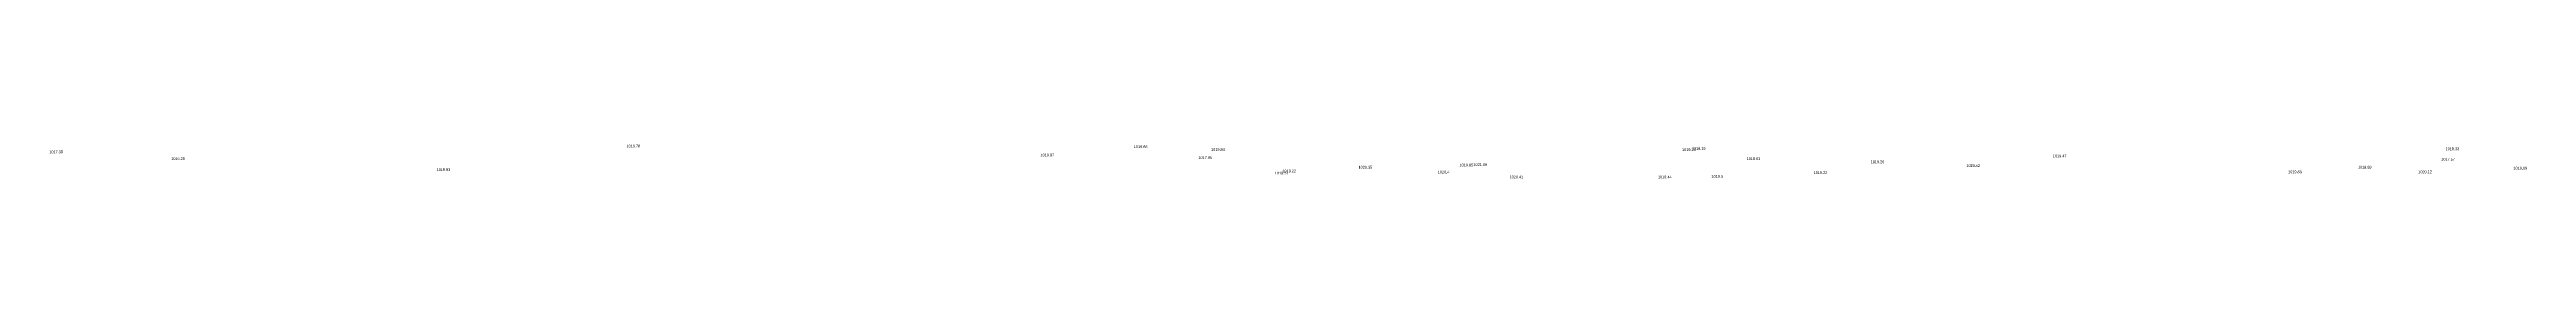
# Model space of a CAD drawing. Header units: inches. Extents: x 628884 to 629912, y 4519174 to 4520145.
# Drawn here: x 629157.1 to 629338.1, y 4519736.7 to 4519739.2 of the extents above; entities that cross this region are included whole.
import ezdxf

# ---------------------------------------------------------------- set-up
doc = ezdxf.new("R2010")
doc.units = ezdxf.units.IN
doc.header["$MEASUREMENT"] = 0

msp = doc.modelspace()

# ---------------------------------------------------------------- texts
for s, p in [('1019.78', (629199.24, 4519738.95, 1019.78)), ('1019.66', (629236.33, 4519738.9, 1019.66)), ('1017.39', (629157.04, 4519738.53, 1017.39)), ('1016.28', (629165.96, 4519738.04, 1016.28)), ('1019.93', (629185.36, 4519737.23, 1019.93)), ('1019.97', (629229.51, 4519738.3, 1019.97)), ('1017.96', (629241.05, 4519738.11, 1017.96)), ('1019.84', (629241.98, 4519738.7, 1019.84)), ('1018.51', (629246.64, 4519736.98, 1018.51)), ('1019.22', (629247.19, 4519737.13, 1019.22)), ('1020.35', (629252.76, 4519737.41, 1020.35)), ('1020.4', (629258.55, 4519737.05, 1020.4)), ('1019.65', (629260.14, 4519737.57, 1019.65)), ('1021.09', (629261.16, 4519737.6, 1021.09)), ('1019.23', (629276.41, 4519738.69, 1019.23)), ('1019.19', (629277.13, 4519738.77, 1019.19)), ('1018.63', (629281.13, 4519738.03, 1018.63)), ('1019.22', (629286.03, 4519737.02, 1019.22)), ('1019.26', (629290.2, 4519737.8, 1019.26)), ('1020.62', (629297.2, 4519737.53, 1020.62)), ('1019.47', (629303.52, 4519738.23, 1019.47)), ('1019.83', (629320.72, 4519737.07, 1019.83)), ('1019.89', (629325.82, 4519737.41, 1019.89)), ('1020.12', (629330.23, 4519737.07, 1020.12)), ('1017.57', (629331.91, 4519737.99, 1017.57)), ('1018.33', (629332.23, 4519738.75, 1018.33)), ('1019.09', (629337.19, 4519737.34, 1019.09)), ('1020.41', (629263.8, 4519736.7, 1020.41)), ('1019.44', (629274.65, 4519736.7, 1019.44)), ('1019.5', (629278.56, 4519736.74, 1019.5))]:
    msp.add_text(s, height=0.2).set_placement(p)

doc.saveas('drawing.dxf')
